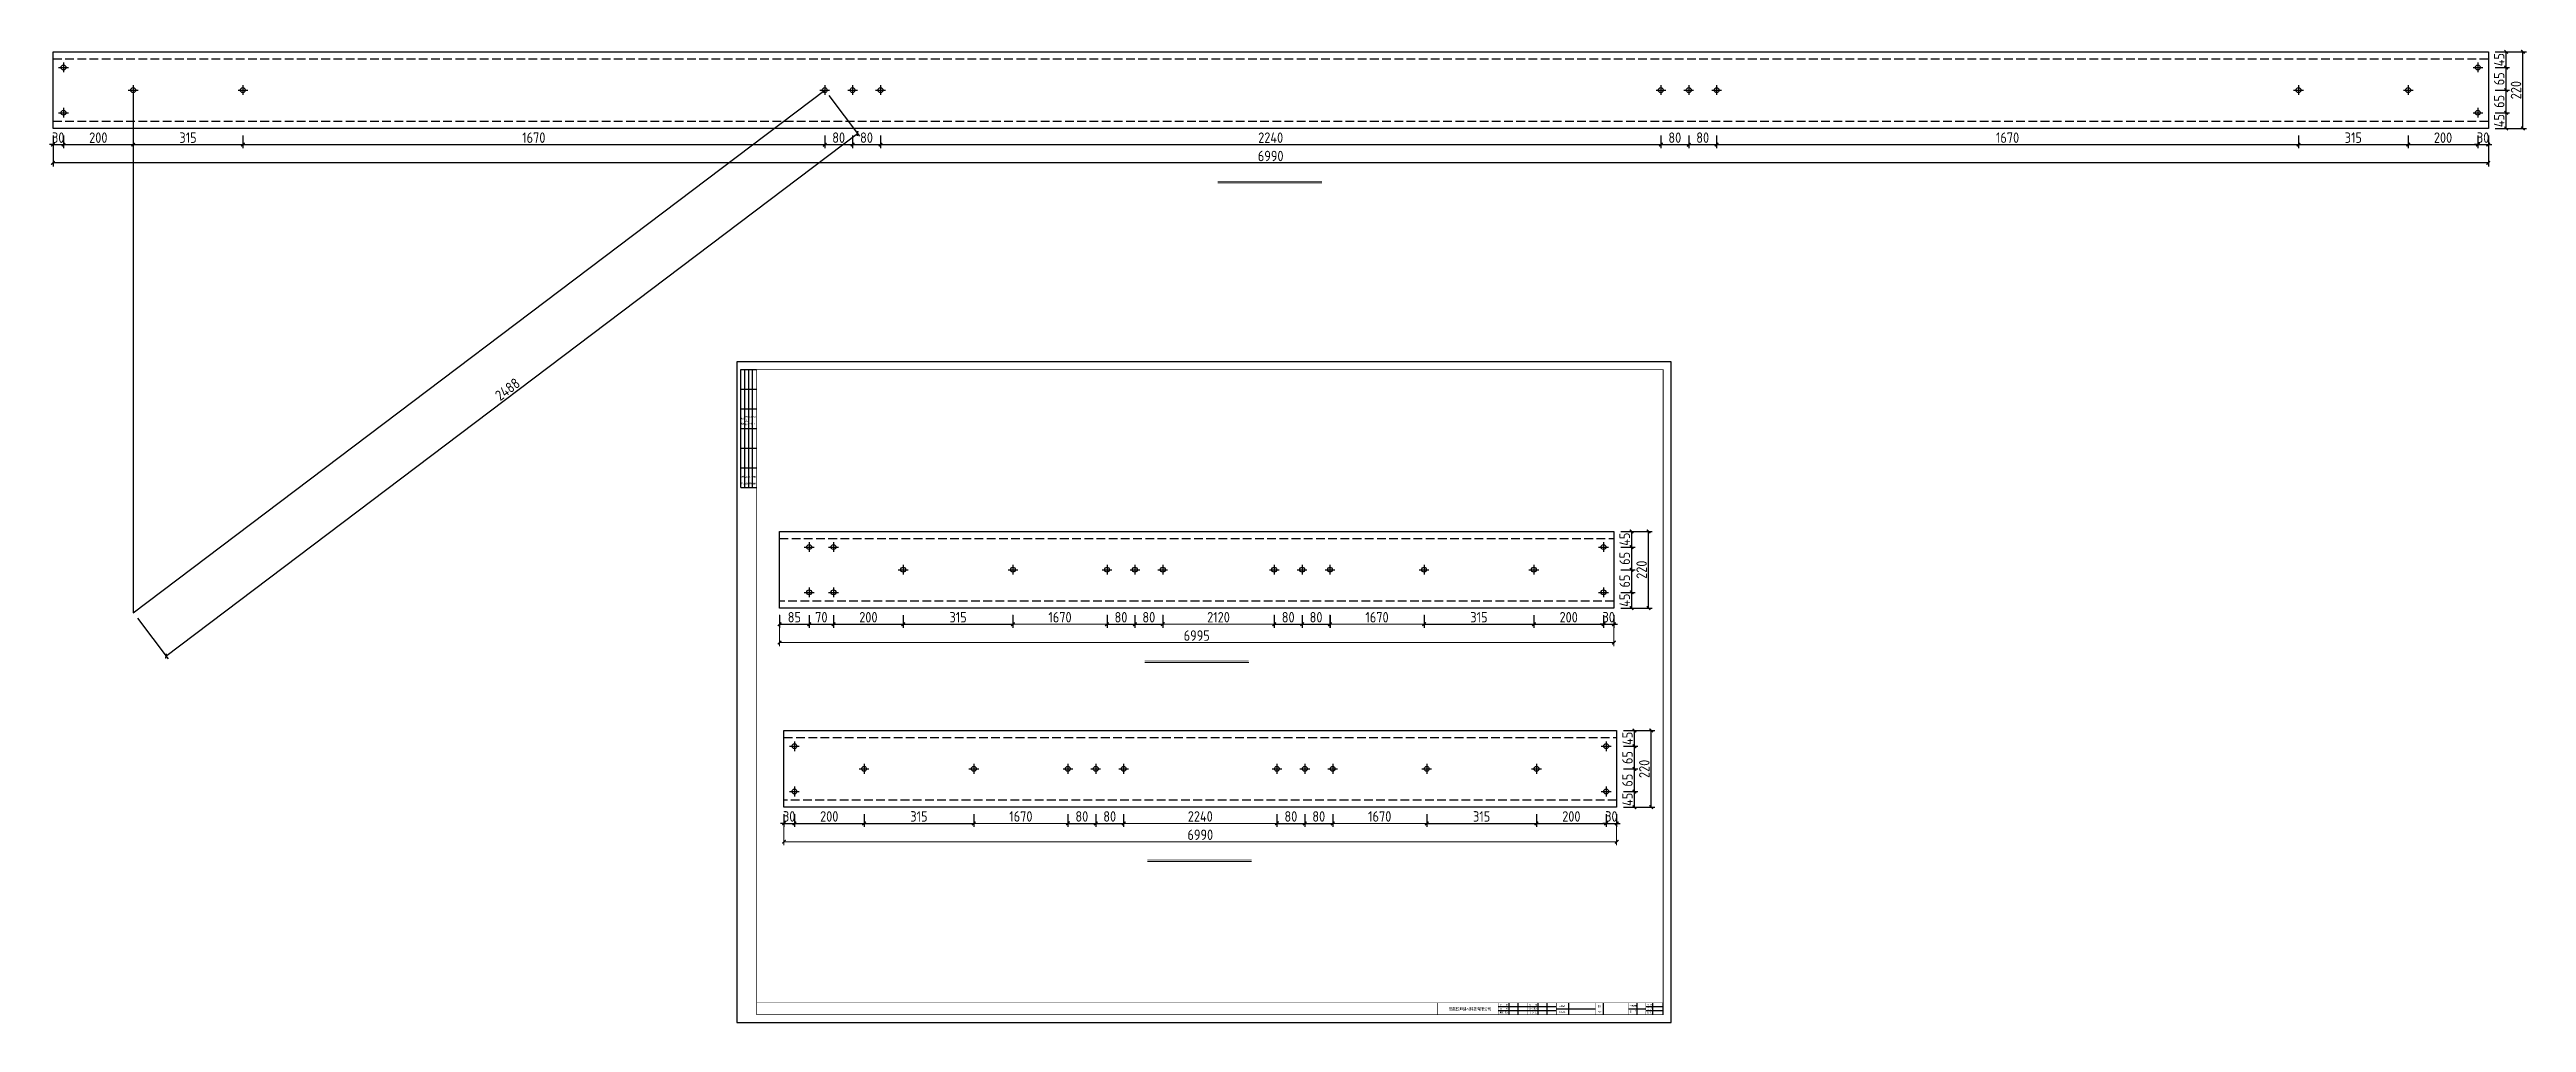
# Model space of a CAD drawing. Extents: x -196983 to 471790, y -783661 to 190401.
# Drawn here: x 212546 to 283640, y -13942 to 13983 of the extents above; entities that cross this region are included whole.
import ezdxf

# ---------------------------------------------------------------- set-up
doc = ezdxf.new("R2010")
doc.units = 0
doc.header["$LTSCALE"] = 1000
doc.header["$MEASUREMENT"] = 0
doc.linetypes.add('DASH', pattern=[0.35, 0.25, -0.1])
doc.layers.add('_TCH_MASK', color=7, linetype='Continuous')
doc.layers.add('PUB_TITLE', color=4, linetype='Continuous')
doc.styles.get("Standard").update_dxf_attribs({"font": 'gbenor.shx', "bigfont": 'gbcbig.shx'})
doc.styles.add('图框', font='')
doc.styles.get('图框').set_extended_font_data('SimSun')
doc.dimstyles.get("Standard").update_dxf_attribs({"dimscale": 100, "dimtxt": 3.5, "dimasz": 1, "dimexe": 2.5, "dimexo": 3, "dimgap": 1.5, "dimtad": 1, "dimdec": 0, "dimzin": 0, "dimdsep": 46, "dimtxsty": 'Standard', "dimblk": 'ARCHTICK', "dimcen": 0.09, "dimadec": 0, "dimazin": 0, "dimtfac": 1, "dimtdec": 0, "dimtix": 1, "dimtmove": 2, "dimatfit": 3, "dimfxl": 1, "dimtolj": 1, "dimtzin": 0, "dimarcsym": 0})

msp = doc.modelspace()

# ---------------------------------------------------------------- texts
at = {"layer": '_TCH_MASK', "lineweight": 15, "char_height": 300, "attachment_point": 5}
for s, insert in [('\\A1;1670', (241548.6, -2311.3)), ('\\A1;6995', (245473.6, -2837.9)), ('\\A1;2120', (246098.6, -2311.3)), ('\\A1;1670', (250648.6, -2311.3)), ('\\A1;1670', (240425.9, -8027.6)), ('\\A1;6990', (245575.9, -8554.2)), ('\\A1;2240', (245575.9, -8027.6)), ('\\A1;1670', (250725.9, -8027.6))]:
    msp.add_mtext(s, dxfattribs=dict(at, insert=insert))

# ---------------------------------------------------------------- blocks, each defined once
blk = doc.blocks.new('_ArchTick')
at = {"color": 0, "linetype": 'ByBlock', "const_width": 0.4}
blk.add_lwpolyline([(-0.5, -0.5), (0.5, 0.5)], dxfattribs=at)
blk = doc.blocks.new('*D796')
at = {"layer": '_TCH_MASK', "color": 0, "lineweight": -2}
for p, q in [((212646, 11519), (212646, 11154)), ((212946, 11519), (212946, 11154)), ((212646, 11254), (212546, 11254)), ((212646, 11254), (212946, 11254)), ((212946, 11254), (213046, 11254))]:
    blk.add_line(p, q, dxfattribs=at)
at = {"layer": 'Defpoints', "color": 0}
for p in [(212646, 11719), (212946, 11719), (212946, 11254)]:
    blk.add_point(p, dxfattribs=at)
at = {"layer": '_TCH_MASK', "color": 0, "lineweight": -2, "xscale": 100, "yscale": 100, "zscale": 100}
blk.add_blockref('_ArchTick', (212646, 11254), dxfattribs=at)
at = {"layer": '_TCH_MASK', "color": 0, "lineweight": -2, "xscale": 100, "yscale": 100, "zscale": 100, "rotation": 180}
blk.add_blockref('_ArchTick', (212946, 11254), dxfattribs=at)
at = {"layer": '_TCH_MASK', "color": 0, "lineweight": 15, "insert": (212796, 11454), "char_height": 300, "attachment_point": 5}
blk.add_mtext('\\A1;30', dxfattribs=at)
blk = doc.blocks.new('*D797')
at = {"layer": '_TCH_MASK', "color": 0, "lineweight": -2}
for p, q in [((212946, 11519), (212946, 11154)), ((214946, 11519), (214946, 11154)), ((212946, 11254), (214946, 11254))]:
    blk.add_line(p, q, dxfattribs=at)
at = {"layer": 'Defpoints', "color": 0}
for p in [(212946, 11719), (214946, 11719), (214946, 11254)]:
    blk.add_point(p, dxfattribs=at)
at = {"layer": '_TCH_MASK', "color": 0, "lineweight": -2, "xscale": 100, "yscale": 100, "zscale": 100, "rotation": 180}
blk.add_blockref('_ArchTick', (212946, 11254), dxfattribs=at)
at = {"layer": '_TCH_MASK', "color": 0, "lineweight": -2, "xscale": 100, "yscale": 100, "zscale": 100}
blk.add_blockref('_ArchTick', (214946, 11254), dxfattribs=at)
at = {"layer": '_TCH_MASK', "color": 0, "lineweight": 15, "insert": (213946, 11454), "char_height": 300, "attachment_point": 5}
blk.add_mtext('\\A1;200', dxfattribs=at)
blk = doc.blocks.new('*D798')
at = {"layer": '_TCH_MASK', "color": 0, "lineweight": -2}
for p, q in [((214946, 11519), (214946, 11154)), ((218096, 11519), (218096, 11154)), ((214946, 11254), (218096, 11254))]:
    blk.add_line(p, q, dxfattribs=at)
at = {"layer": 'Defpoints', "color": 0}
for p in [(214946, 11719), (218096, 11719), (218096, 11254)]:
    blk.add_point(p, dxfattribs=at)
at = {"layer": '_TCH_MASK', "color": 0, "lineweight": -2, "xscale": 100, "yscale": 100, "zscale": 100, "rotation": 180}
blk.add_blockref('_ArchTick', (214946, 11254), dxfattribs=at)
at = {"layer": '_TCH_MASK', "color": 0, "lineweight": -2, "xscale": 100, "yscale": 100, "zscale": 100}
blk.add_blockref('_ArchTick', (218096, 11254), dxfattribs=at)
at = {"layer": '_TCH_MASK', "color": 0, "lineweight": 15, "insert": (216521, 11454), "char_height": 300, "attachment_point": 5}
blk.add_mtext('\\A1;315', dxfattribs=at)
blk = doc.blocks.new('*D799')
at = {"layer": '_TCH_MASK', "color": 0, "lineweight": -2}
for p, q in [((218096, 11519), (218096, 11154)), ((234796, 11519), (234796, 11154)), ((218096, 11254), (234796, 11254))]:
    blk.add_line(p, q, dxfattribs=at)
at = {"layer": 'Defpoints', "color": 0}
for p in [(218096, 11719), (234796, 11719), (234796, 11254)]:
    blk.add_point(p, dxfattribs=at)
at = {"layer": '_TCH_MASK', "color": 0, "lineweight": -2, "xscale": 100, "yscale": 100, "zscale": 100, "rotation": 180}
blk.add_blockref('_ArchTick', (218096, 11254), dxfattribs=at)
at = {"layer": '_TCH_MASK', "color": 0, "lineweight": -2, "xscale": 100, "yscale": 100, "zscale": 100}
blk.add_blockref('_ArchTick', (234796, 11254), dxfattribs=at)
at = {"layer": '_TCH_MASK', "color": 0, "lineweight": 15, "insert": (226446, 11454), "char_height": 300, "attachment_point": 5}
blk.add_mtext('\\A1;1670', dxfattribs=at)
blk = doc.blocks.new('*D800')
at = {"layer": '_TCH_MASK', "color": 0, "lineweight": -2}
for p, q in [((234796, 11519), (234796, 11154)), ((235596, 11519), (235596, 11154)), ((234796, 11254), (235596, 11254))]:
    blk.add_line(p, q, dxfattribs=at)
at = {"layer": 'Defpoints', "color": 0}
for p in [(234796, 11719), (235596, 11719), (235596, 11254)]:
    blk.add_point(p, dxfattribs=at)
at = {"layer": '_TCH_MASK', "color": 0, "lineweight": -2, "xscale": 100, "yscale": 100, "zscale": 100, "rotation": 180}
blk.add_blockref('_ArchTick', (234796, 11254), dxfattribs=at)
at = {"layer": '_TCH_MASK', "color": 0, "lineweight": -2, "xscale": 100, "yscale": 100, "zscale": 100}
blk.add_blockref('_ArchTick', (235596, 11254), dxfattribs=at)
at = {"layer": '_TCH_MASK', "color": 0, "lineweight": 15, "insert": (235196, 11454), "char_height": 300, "attachment_point": 5}
blk.add_mtext('\\A1;80', dxfattribs=at)
blk = doc.blocks.new('*D801')
at = {"layer": '_TCH_MASK', "color": 0, "lineweight": -2}
for p, q in [((235596, 11519), (235596, 11154)), ((236396, 11519), (236396, 11154)), ((235596, 11254), (236396, 11254))]:
    blk.add_line(p, q, dxfattribs=at)
at = {"layer": 'Defpoints', "color": 0}
for p in [(235596, 11719), (236396, 11719), (236396, 11254)]:
    blk.add_point(p, dxfattribs=at)
at = {"layer": '_TCH_MASK', "color": 0, "lineweight": -2, "xscale": 100, "yscale": 100, "zscale": 100, "rotation": 180}
blk.add_blockref('_ArchTick', (235596, 11254), dxfattribs=at)
at = {"layer": '_TCH_MASK', "color": 0, "lineweight": -2, "xscale": 100, "yscale": 100, "zscale": 100}
blk.add_blockref('_ArchTick', (236396, 11254), dxfattribs=at)
at = {"layer": '_TCH_MASK', "color": 0, "lineweight": 15, "insert": (235996, 11454), "char_height": 300, "attachment_point": 5}
blk.add_mtext('\\A1;80', dxfattribs=at)
blk = doc.blocks.new('*D802')
at = {"layer": '_TCH_MASK', "color": 0, "lineweight": -2}
for p, q in [((236396, 11519), (236396, 11154)), ((258796, 11519), (258796, 11154)), ((236396, 11254), (258796, 11254))]:
    blk.add_line(p, q, dxfattribs=at)
at = {"layer": 'Defpoints', "color": 0}
for p in [(236396, 11719), (258796, 11719), (258796, 11254)]:
    blk.add_point(p, dxfattribs=at)
at = {"layer": '_TCH_MASK', "color": 0, "lineweight": -2, "xscale": 100, "yscale": 100, "zscale": 100, "rotation": 180}
blk.add_blockref('_ArchTick', (236396, 11254), dxfattribs=at)
at = {"layer": '_TCH_MASK', "color": 0, "lineweight": -2, "xscale": 100, "yscale": 100, "zscale": 100}
blk.add_blockref('_ArchTick', (258796, 11254), dxfattribs=at)
at = {"layer": '_TCH_MASK', "color": 0, "lineweight": 15, "insert": (247596, 11454), "char_height": 300, "attachment_point": 5}
blk.add_mtext('\\A1;2240', dxfattribs=at)
blk = doc.blocks.new('*D803')
at = {"layer": '_TCH_MASK', "color": 0, "lineweight": -2}
for p, q in [((258796, 11519), (258796, 11154)), ((259596, 11519), (259596, 11154)), ((258796, 11254), (259596, 11254))]:
    blk.add_line(p, q, dxfattribs=at)
at = {"layer": 'Defpoints', "color": 0}
for p in [(258796, 11719), (259596, 11719), (259596, 11254)]:
    blk.add_point(p, dxfattribs=at)
at = {"layer": '_TCH_MASK', "color": 0, "lineweight": -2, "xscale": 100, "yscale": 100, "zscale": 100, "rotation": 180}
blk.add_blockref('_ArchTick', (258796, 11254), dxfattribs=at)
at = {"layer": '_TCH_MASK', "color": 0, "lineweight": -2, "xscale": 100, "yscale": 100, "zscale": 100}
blk.add_blockref('_ArchTick', (259596, 11254), dxfattribs=at)
at = {"layer": '_TCH_MASK', "color": 0, "lineweight": 15, "insert": (259196, 11454), "char_height": 300, "attachment_point": 5}
blk.add_mtext('\\A1;80', dxfattribs=at)
blk = doc.blocks.new('*D804')
at = {"layer": '_TCH_MASK', "color": 0, "lineweight": -2}
for p, q in [((259596, 11519), (259596, 11154)), ((260396, 11519), (260396, 11154)), ((259596, 11254), (260396, 11254))]:
    blk.add_line(p, q, dxfattribs=at)
at = {"layer": 'Defpoints', "color": 0}
for p in [(259596, 11719), (260396, 11719), (260396, 11254)]:
    blk.add_point(p, dxfattribs=at)
at = {"layer": '_TCH_MASK', "color": 0, "lineweight": -2, "xscale": 100, "yscale": 100, "zscale": 100, "rotation": 180}
blk.add_blockref('_ArchTick', (259596, 11254), dxfattribs=at)
at = {"layer": '_TCH_MASK', "color": 0, "lineweight": -2, "xscale": 100, "yscale": 100, "zscale": 100}
blk.add_blockref('_ArchTick', (260396, 11254), dxfattribs=at)
at = {"layer": '_TCH_MASK', "color": 0, "lineweight": 15, "insert": (259996, 11454), "char_height": 300, "attachment_point": 5}
blk.add_mtext('\\A1;80', dxfattribs=at)
blk = doc.blocks.new('*D805')
at = {"layer": '_TCH_MASK', "color": 0, "lineweight": -2}
for p, q in [((260396, 11519), (260396, 11154)), ((277096, 11519), (277096, 11154)), ((260396, 11254), (277096, 11254))]:
    blk.add_line(p, q, dxfattribs=at)
at = {"layer": 'Defpoints', "color": 0}
for p in [(260396, 11719), (277096, 11719), (277096, 11254)]:
    blk.add_point(p, dxfattribs=at)
at = {"layer": '_TCH_MASK', "color": 0, "lineweight": -2, "xscale": 100, "yscale": 100, "zscale": 100, "rotation": 180}
blk.add_blockref('_ArchTick', (260396, 11254), dxfattribs=at)
at = {"layer": '_TCH_MASK', "color": 0, "lineweight": -2, "xscale": 100, "yscale": 100, "zscale": 100}
blk.add_blockref('_ArchTick', (277096, 11254), dxfattribs=at)
at = {"layer": '_TCH_MASK', "color": 0, "lineweight": 15, "insert": (268746, 11454), "char_height": 300, "attachment_point": 5}
blk.add_mtext('\\A1;1670', dxfattribs=at)
blk = doc.blocks.new('*D806')
at = {"layer": '_TCH_MASK', "color": 0, "lineweight": -2}
for p, q in [((277096, 11519), (277096, 11154)), ((280246, 11519), (280246, 11154)), ((277096, 11254), (280246, 11254))]:
    blk.add_line(p, q, dxfattribs=at)
at = {"layer": 'Defpoints', "color": 0}
for p in [(277096, 11719), (280246, 11719), (280246, 11254)]:
    blk.add_point(p, dxfattribs=at)
at = {"layer": '_TCH_MASK', "color": 0, "lineweight": -2, "xscale": 100, "yscale": 100, "zscale": 100, "rotation": 180}
blk.add_blockref('_ArchTick', (277096, 11254), dxfattribs=at)
at = {"layer": '_TCH_MASK', "color": 0, "lineweight": -2, "xscale": 100, "yscale": 100, "zscale": 100}
blk.add_blockref('_ArchTick', (280246, 11254), dxfattribs=at)
at = {"layer": '_TCH_MASK', "color": 0, "lineweight": 15, "insert": (278671, 11454), "char_height": 300, "attachment_point": 5}
blk.add_mtext('\\A1;315', dxfattribs=at)
blk = doc.blocks.new('*D807')
at = {"layer": '_TCH_MASK', "color": 0, "lineweight": -2}
for p, q in [((280246, 11519), (280246, 11154)), ((282246, 11519), (282246, 11154)), ((280246, 11254), (282246, 11254))]:
    blk.add_line(p, q, dxfattribs=at)
at = {"layer": 'Defpoints', "color": 0}
for p in [(280246, 11719), (282246, 11719), (282246, 11254)]:
    blk.add_point(p, dxfattribs=at)
at = {"layer": '_TCH_MASK', "color": 0, "lineweight": -2, "xscale": 100, "yscale": 100, "zscale": 100, "rotation": 180}
blk.add_blockref('_ArchTick', (280246, 11254), dxfattribs=at)
at = {"layer": '_TCH_MASK', "color": 0, "lineweight": -2, "xscale": 100, "yscale": 100, "zscale": 100}
blk.add_blockref('_ArchTick', (282246, 11254), dxfattribs=at)
at = {"layer": '_TCH_MASK', "color": 0, "lineweight": 15, "insert": (281246, 11454), "char_height": 300, "attachment_point": 5}
blk.add_mtext('\\A1;200', dxfattribs=at)
blk = doc.blocks.new('*D813')
at = {"layer": '_TCH_MASK', "color": 0, "lineweight": -2}
for p, q in [((282246, 11519), (282246, 11154)), ((282546, 11519), (282546, 11154)), ((282246, 11254), (282146, 11254)), ((282246, 11254), (282546, 11254)), ((282546, 11254), (282646, 11254))]:
    blk.add_line(p, q, dxfattribs=at)
at = {"layer": 'Defpoints', "color": 0}
for p in [(282246, 11719), (282546, 11719), (282546, 11254)]:
    blk.add_point(p, dxfattribs=at)
at = {"layer": '_TCH_MASK', "color": 0, "lineweight": -2, "xscale": 100, "yscale": 100, "zscale": 100}
blk.add_blockref('_ArchTick', (282246, 11254), dxfattribs=at)
at = {"layer": '_TCH_MASK', "color": 0, "lineweight": -2, "xscale": 100, "yscale": 100, "zscale": 100, "rotation": 180}
blk.add_blockref('_ArchTick', (282546, 11254), dxfattribs=at)
at = {"layer": '_TCH_MASK', "color": 0, "lineweight": 15, "insert": (282396, 11454), "char_height": 300, "attachment_point": 5}
blk.add_mtext('\\A1;30', dxfattribs=at)
blk = doc.blocks.new('*D814')
at = {"layer": '_TCH_MASK', "color": 0, "lineweight": -2}
for p, q in [((212646, 11519), (212646, 10628)), ((282546, 11519), (282546, 10628)), ((282546, 10728), (212646, 10728))]:
    blk.add_line(p, q, dxfattribs=at)
at = {"layer": 'Defpoints', "color": 0}
for p in [(212646, 11719), (282546, 11719), (212646, 10728)]:
    blk.add_point(p, dxfattribs=at)
at = {"layer": '_TCH_MASK', "color": 0, "lineweight": -2, "xscale": 100, "yscale": 100, "zscale": 100, "rotation": 180}
blk.add_blockref('_ArchTick', (212646, 10728), dxfattribs=at)
at = {"layer": '_TCH_MASK', "color": 0, "lineweight": -2, "xscale": 100, "yscale": 100, "zscale": 100}
blk.add_blockref('_ArchTick', (282546, 10728), dxfattribs=at)
at = {"layer": '_TCH_MASK', "color": 0, "lineweight": 15, "insert": (247596, 10928), "char_height": 300, "attachment_point": 5}
blk.add_mtext('\\A1;6990', dxfattribs=at)
blk = doc.blocks.new('*D808')
at = {"layer": '_TCH_MASK', "color": 0, "lineweight": -2}
for p, q in [((282746, 12169), (283156, 12169)), ((283056, 11719), (283056, 12169)), ((282746, 11719), (283156, 11719))]:
    blk.add_line(p, q, dxfattribs=at)
at = {"layer": 'Defpoints', "color": 0}
for p in [(282546, 12169), (283056, 12169), (282546, 11719)]:
    blk.add_point(p, dxfattribs=at)
at = {"layer": '_TCH_MASK', "color": 0, "lineweight": -2, "xscale": 100, "yscale": 100, "zscale": 100}
for p, rotation in [((283056, 12169), 90), ((283056, 11719), 270)]:
    blk.add_blockref('_ArchTick', p, dxfattribs=dict(at, rotation=rotation))
at = {"layer": '_TCH_MASK', "color": 0, "lineweight": 15, "insert": (282856, 11944), "char_height": 300, "attachment_point": 5, "rotation": 90}
blk.add_mtext('\\A1;45', dxfattribs=at)
blk = doc.blocks.new('*D809')
at = {"layer": '_TCH_MASK', "color": 0, "lineweight": -2}
for p, q in [((282746, 12819), (283156, 12819)), ((283056, 12169), (283056, 12819)), ((282746, 12169), (283156, 12169))]:
    blk.add_line(p, q, dxfattribs=at)
at = {"layer": 'Defpoints', "color": 0}
for p in [(282546, 12819), (283056, 12819), (282546, 12169)]:
    blk.add_point(p, dxfattribs=at)
at = {"layer": '_TCH_MASK', "color": 0, "lineweight": -2, "xscale": 100, "yscale": 100, "zscale": 100}
for p, rotation in [((283056, 12819), 90), ((283056, 12169), 270)]:
    blk.add_blockref('_ArchTick', p, dxfattribs=dict(at, rotation=rotation))
at = {"layer": '_TCH_MASK', "color": 0, "lineweight": 15, "insert": (282856, 12494), "char_height": 300, "attachment_point": 5, "rotation": 90}
blk.add_mtext('\\A1;65', dxfattribs=at)
blk = doc.blocks.new('*D810')
at = {"layer": '_TCH_MASK', "color": 0, "lineweight": -2}
for p, q in [((282746, 13469), (283156, 13469)), ((282746, 12819), (283156, 12819)), ((283056, 12819), (283056, 13469))]:
    blk.add_line(p, q, dxfattribs=at)
at = {"layer": 'Defpoints', "color": 0}
for p in [(282546, 13469), (282546, 12819), (283056, 13469)]:
    blk.add_point(p, dxfattribs=at)
at = {"layer": '_TCH_MASK', "color": 0, "lineweight": -2, "xscale": 100, "yscale": 100, "zscale": 100}
for p, rotation in [((283056, 13469), 90), ((283056, 12819), 270)]:
    blk.add_blockref('_ArchTick', p, dxfattribs=dict(at, rotation=rotation))
at = {"layer": '_TCH_MASK', "color": 0, "lineweight": 15, "insert": (282856, 13144), "char_height": 300, "attachment_point": 5, "rotation": 90}
blk.add_mtext('\\A1;65', dxfattribs=at)
blk = doc.blocks.new('*D811')
at = {"layer": '_TCH_MASK', "color": 0, "lineweight": -2}
for p, q in [((282746, 13919), (283156, 13919)), ((283056, 13469), (283056, 13919)), ((282746, 13469), (283156, 13469))]:
    blk.add_line(p, q, dxfattribs=at)
at = {"layer": 'Defpoints', "color": 0}
for p in [(282546, 13919), (283056, 13919), (282546, 13469)]:
    blk.add_point(p, dxfattribs=at)
at = {"layer": '_TCH_MASK', "color": 0, "lineweight": -2, "xscale": 100, "yscale": 100, "zscale": 100}
for p, rotation in [((283056, 13919), 90), ((283056, 13469), 270)]:
    blk.add_blockref('_ArchTick', p, dxfattribs=dict(at, rotation=rotation))
at = {"layer": '_TCH_MASK', "color": 0, "lineweight": 15, "insert": (282856, 13694), "char_height": 300, "attachment_point": 5, "rotation": 90}
blk.add_mtext('\\A1;45', dxfattribs=at)
blk = doc.blocks.new('*D812')
at = {"layer": '_TCH_MASK', "color": 0, "lineweight": -2}
for p, q in [((282746, 13919), (283640, 13919)), ((283540, 11719), (283540, 13919)), ((282746, 11719), (283640, 11719))]:
    blk.add_line(p, q, dxfattribs=at)
at = {"layer": 'Defpoints', "color": 0}
for p in [(282546, 13919), (283540, 13919), (282546, 11719)]:
    blk.add_point(p, dxfattribs=at)
at = {"layer": '_TCH_MASK', "color": 0, "lineweight": -2, "xscale": 100, "yscale": 100, "zscale": 100}
for p, rotation in [((283540, 13919), 90), ((283540, 11719), 270)]:
    blk.add_blockref('_ArchTick', p, dxfattribs=dict(at, rotation=rotation))
at = {"layer": '_TCH_MASK', "color": 0, "lineweight": 15, "insert": (283340, 12819), "char_height": 300, "attachment_point": 5, "rotation": 90}
blk.add_mtext('\\A1;220', dxfattribs=at)
blk = doc.blocks.new('$titleblk$00000095')
for p, q in [((-150, 20), (-150, 0)), ((-150, 20), (0, 20)), ((-150, 15), (-75, 15)), ((-150, 10), (-75, 10)), ((-150, 5), (-75, 5)), ((-125, 20), (-125, 0)), ((-100, 20), (-100, 0)), ((-75, 20), (-75, 0)), ((-75, 20), (-75, 0)), ((-75, 15), (0, 15)), ((-75, 10), (0, 10)), ((-75, 5), (0, 5)), ((-50, 20), (-50, 0)), ((-25, 20), (-25, 0)), ((0, 20), (0, 0))]:
    blk.add_line(p, q)
at = {"width": 0.8}
for s, p in [('建   筑', (-146.4, 15.6)), ('结   构', (-146.4, 10.9)), ('通   讯', (-146.4, 0.9)), ('电   气', (-146.4, 5.6)), ('给 排 水', (-71, 10.9)), ('暖  通', (-70.3, 15.7)), ('工   艺', (-70.3, 6.1)), ('自   控', (-70.3, 1.2))]:
    blk.add_text(s, height=3.51, dxfattribs=at).set_placement(p)
blk = doc.blocks.new('新块')
for p, q in [((-5840, 800), (-8800, 800)), ((-5840, 600), (-8800, 600)), ((-8240, 400), (-8240, 1000)), ((-7780, 400), (-7780, 1000)), ((-6760, 400), (-6760, 1000)), ((-6300, 400), (-6300, 1000)), ((-5840, 700), (-3840, 700)), ((-5200, 400), (-5200, 1000)), ((-3440, 400), (-3440, 1000)), ((-2160, 700), (-1280, 700)), ((-1720, 400), (-1720, 1000)), ((-400, 800), (-1280, 800)), ((-400, 600), (-1280, 600)), ((-920, 400), (-920, 1000)), ((-400, 400), (-400, 1000))]:
    blk.add_line(p, q)
for points, const_width in [([(-11880, 400), (-11880, 1000), (-400, 1000)], 32), ([(-8800, 400), (-8800, 1000)], 20), ([(-7320, 400), (-7320, 1000)], 20), ([(-5840, 400), (-5840, 1000)], 20), ([(-3840, 400), (-3840, 1000)], 20), ([(-2160, 400), (-2160, 1000)], 20), ([(-1280, 400), (-1280, 1000)], 20)]:
    blk.add_lwpolyline(points, dxfattribs=dict(const_width=const_width))
at = {"layer": 'PUB_TITLE'}
blk.add_lwpolyline([(-47560, 0), (0, 0), (0, 33640), (-47560, 33640)], close=True, dxfattribs=at)
at = {"layer": 'PUB_TITLE', "const_width": 40}
blk.add_lwpolyline([(-46560, 400), (-400, 400), (-400, 33240), (-46560, 33240)], close=True, dxfattribs=at)
at = {"layer": 'PUB_TITLE', "const_width": 32}
blk.add_lwpolyline([(-400, 1000), (-46560, 1000)], dxfattribs=at)
at = {"layer": 'PUB_TITLE', "xscale": 40, "yscale": 40, "zscale": 40, "rotation": 90}
blk.add_blockref('$titleblk$00000095', (-46560, 33240), dxfattribs=at)
at = {"style": '图框', "width": 0.8}
for s, height, p in [('安徽乾坤建材科技有限公司', 160, (-11315, 604)), ('项目负责人', 80, (-8739, 457)), ('审    核', 80, (-8702, 659)), ('审    定', 80, (-8701, 854)), ('设计负责人', 80, (-7265, 659)), ('校    对', 80, (-7217, 851)), ('设 计 人', 80, (-7213, 457)), ('项目名称', 80, (-5712, 494)), ('工程名称', 80, (-5712, 794)), ('名称', 80, (-3732, 498)), ('图纸', 80, (-3732, 778)), ('工程编号', 80, (-2112, 803)), ('图   号', 80, (-2098, 504)), ('比 例', 80, (-1211, 457)), ('阶 段', 80, (-1205, 851)), ('日 期', 80, (-1212, 659))]:
    blk.add_text(s, height=height, dxfattribs=at).set_placement(p)
for tag, p in [('项目负责人', (-8228, 444)), ('审定人', (-8147, 838)), ('审核人', (-8147, 641)), ('设计负责人', (-6745, 649)), ('设计人', (-6659, 447)), ('校对', (-6621, 837)), ('项目名称', (-5026, 479)), ('工程名称', (-5026, 781)), ('图名', (-3347, 649)), ('图号', (-1657, 502)), ('日期', (-905, 632)), ('阶段', (-810, 832)), ('比例', (-810, 446))]:
    blk.add_attdef(tag, p, '', height=120)
blk = doc.blocks.new('*D844')
at = {"layer": '_TCH_MASK', "color": 0, "lineweight": -2}
for p, q in [((233499, -2247), (233499, -2611)), ((233499, -2511), (234349, -2511)), ((234349, -2247), (234349, -2611))]:
    blk.add_line(p, q, dxfattribs=at)
at = {"layer": 'Defpoints', "color": 0}
for p in [(233499, -2047), (234349, -2047), (234349, -2511)]:
    blk.add_point(p, dxfattribs=at)
at = {"layer": '_TCH_MASK', "color": 0, "lineweight": -2, "xscale": 100, "yscale": 100, "zscale": 100, "rotation": 180}
blk.add_blockref('_ArchTick', (233499, -2511), dxfattribs=at)
at = {"layer": '_TCH_MASK', "color": 0, "lineweight": -2, "xscale": 100, "yscale": 100, "zscale": 100}
blk.add_blockref('_ArchTick', (234349, -2511), dxfattribs=at)
at = {"layer": '_TCH_MASK', "color": 0, "lineweight": 15, "insert": (233924, -2311), "char_height": 300, "attachment_point": 5}
blk.add_mtext('\\A1;85', dxfattribs=at)
blk = doc.blocks.new('*D825')
at = {"layer": '_TCH_MASK', "color": 0, "lineweight": -2}
for p, q in [((234349, -2247), (234349, -2611)), ((234349, -2511), (235049, -2511)), ((235049, -2247), (235049, -2611))]:
    blk.add_line(p, q, dxfattribs=at)
at = {"layer": 'Defpoints', "color": 0}
for p in [(234349, -2047), (235049, -2047), (235049, -2511)]:
    blk.add_point(p, dxfattribs=at)
at = {"layer": '_TCH_MASK', "color": 0, "lineweight": -2, "xscale": 100, "yscale": 100, "zscale": 100, "rotation": 180}
blk.add_blockref('_ArchTick', (234349, -2511), dxfattribs=at)
at = {"layer": '_TCH_MASK', "color": 0, "lineweight": -2, "xscale": 100, "yscale": 100, "zscale": 100}
blk.add_blockref('_ArchTick', (235049, -2511), dxfattribs=at)
at = {"layer": '_TCH_MASK', "color": 0, "lineweight": 15, "insert": (234699, -2311), "char_height": 300, "attachment_point": 5}
blk.add_mtext('\\A1;70', dxfattribs=at)
blk = doc.blocks.new('*D826')
at = {"layer": '_TCH_MASK', "color": 0, "lineweight": -2}
for p, q in [((235049, -2247), (235049, -2611)), ((235049, -2511), (237049, -2511)), ((237049, -2247), (237049, -2611))]:
    blk.add_line(p, q, dxfattribs=at)
at = {"layer": 'Defpoints', "color": 0}
for p in [(235049, -2047), (237049, -2047), (237049, -2511)]:
    blk.add_point(p, dxfattribs=at)
at = {"layer": '_TCH_MASK', "color": 0, "lineweight": -2, "xscale": 100, "yscale": 100, "zscale": 100, "rotation": 180}
blk.add_blockref('_ArchTick', (235049, -2511), dxfattribs=at)
at = {"layer": '_TCH_MASK', "color": 0, "lineweight": -2, "xscale": 100, "yscale": 100, "zscale": 100}
blk.add_blockref('_ArchTick', (237049, -2511), dxfattribs=at)
at = {"layer": '_TCH_MASK', "color": 0, "lineweight": 15, "insert": (236049, -2311), "char_height": 300, "attachment_point": 5}
blk.add_mtext('\\A1;200', dxfattribs=at)
blk = doc.blocks.new('*D827')
at = {"layer": '_TCH_MASK', "color": 0, "lineweight": -2}
for p, q in [((237049, -2247), (237049, -2611)), ((237049, -2511), (240199, -2511)), ((240199, -2247), (240199, -2611))]:
    blk.add_line(p, q, dxfattribs=at)
at = {"layer": 'Defpoints', "color": 0}
for p in [(237049, -2047), (240199, -2047), (240199, -2511)]:
    blk.add_point(p, dxfattribs=at)
at = {"layer": '_TCH_MASK', "color": 0, "lineweight": -2, "xscale": 100, "yscale": 100, "zscale": 100, "rotation": 180}
blk.add_blockref('_ArchTick', (237049, -2511), dxfattribs=at)
at = {"layer": '_TCH_MASK', "color": 0, "lineweight": -2, "xscale": 100, "yscale": 100, "zscale": 100}
blk.add_blockref('_ArchTick', (240199, -2511), dxfattribs=at)
at = {"layer": '_TCH_MASK', "color": 0, "lineweight": 15, "insert": (238624, -2311), "char_height": 300, "attachment_point": 5}
blk.add_mtext('\\A1;315', dxfattribs=at)
blk = doc.blocks.new('*D828')
at = {"layer": '_TCH_MASK', "color": 0, "lineweight": -2}
for p, q in [((242899, -2247), (242899, -2611)), ((242899, -2511), (243699, -2511)), ((243699, -2247), (243699, -2611))]:
    blk.add_line(p, q, dxfattribs=at)
at = {"layer": 'Defpoints', "color": 0}
for p in [(242899, -2047), (243699, -2047), (243699, -2511)]:
    blk.add_point(p, dxfattribs=at)
at = {"layer": '_TCH_MASK', "color": 0, "lineweight": -2, "xscale": 100, "yscale": 100, "zscale": 100, "rotation": 180}
blk.add_blockref('_ArchTick', (242899, -2511), dxfattribs=at)
at = {"layer": '_TCH_MASK', "color": 0, "lineweight": -2, "xscale": 100, "yscale": 100, "zscale": 100}
blk.add_blockref('_ArchTick', (243699, -2511), dxfattribs=at)
at = {"layer": '_TCH_MASK', "color": 0, "lineweight": 15, "insert": (243299, -2311), "char_height": 300, "attachment_point": 5}
blk.add_mtext('\\A1;80', dxfattribs=at)
blk = doc.blocks.new('*D829')
at = {"layer": '_TCH_MASK', "color": 0, "lineweight": -2}
for p, q in [((243699, -2247), (243699, -2611)), ((243699, -2511), (244499, -2511)), ((244499, -2247), (244499, -2611))]:
    blk.add_line(p, q, dxfattribs=at)
at = {"layer": 'Defpoints', "color": 0}
for p in [(243699, -2047), (244499, -2047), (244499, -2511)]:
    blk.add_point(p, dxfattribs=at)
at = {"layer": '_TCH_MASK', "color": 0, "lineweight": -2, "xscale": 100, "yscale": 100, "zscale": 100, "rotation": 180}
blk.add_blockref('_ArchTick', (243699, -2511), dxfattribs=at)
at = {"layer": '_TCH_MASK', "color": 0, "lineweight": -2, "xscale": 100, "yscale": 100, "zscale": 100}
blk.add_blockref('_ArchTick', (244499, -2511), dxfattribs=at)
at = {"layer": '_TCH_MASK', "color": 0, "lineweight": 15, "insert": (244099, -2311), "char_height": 300, "attachment_point": 5}
blk.add_mtext('\\A1;80', dxfattribs=at)
blk = doc.blocks.new('*D830')
at = {"layer": '_TCH_MASK', "color": 0, "lineweight": -2}
for p, q in [((247699, -2247), (247699, -2611)), ((247699, -2511), (248499, -2511)), ((248499, -2247), (248499, -2611))]:
    blk.add_line(p, q, dxfattribs=at)
at = {"layer": 'Defpoints', "color": 0}
for p in [(247699, -2047), (248499, -2047), (248499, -2511)]:
    blk.add_point(p, dxfattribs=at)
at = {"layer": '_TCH_MASK', "color": 0, "lineweight": -2, "xscale": 100, "yscale": 100, "zscale": 100, "rotation": 180}
blk.add_blockref('_ArchTick', (247699, -2511), dxfattribs=at)
at = {"layer": '_TCH_MASK', "color": 0, "lineweight": -2, "xscale": 100, "yscale": 100, "zscale": 100}
blk.add_blockref('_ArchTick', (248499, -2511), dxfattribs=at)
at = {"layer": '_TCH_MASK', "color": 0, "lineweight": 15, "insert": (248099, -2311), "char_height": 300, "attachment_point": 5}
blk.add_mtext('\\A1;80', dxfattribs=at)
blk = doc.blocks.new('*D831')
at = {"layer": '_TCH_MASK', "color": 0, "lineweight": -2}
for p, q in [((248499, -2247), (248499, -2611)), ((248499, -2511), (249299, -2511)), ((249299, -2247), (249299, -2611))]:
    blk.add_line(p, q, dxfattribs=at)
at = {"layer": 'Defpoints', "color": 0}
for p in [(248499, -2047), (249299, -2047), (249299, -2511)]:
    blk.add_point(p, dxfattribs=at)
at = {"layer": '_TCH_MASK', "color": 0, "lineweight": -2, "xscale": 100, "yscale": 100, "zscale": 100, "rotation": 180}
blk.add_blockref('_ArchTick', (248499, -2511), dxfattribs=at)
at = {"layer": '_TCH_MASK', "color": 0, "lineweight": -2, "xscale": 100, "yscale": 100, "zscale": 100}
blk.add_blockref('_ArchTick', (249299, -2511), dxfattribs=at)
at = {"layer": '_TCH_MASK', "color": 0, "lineweight": 15, "insert": (248899, -2311), "char_height": 300, "attachment_point": 5}
blk.add_mtext('\\A1;80', dxfattribs=at)
blk = doc.blocks.new('*D832')
at = {"layer": '_TCH_MASK', "color": 0, "lineweight": -2}
for p, q in [((251999, -2247), (251999, -2611)), ((251999, -2511), (255149, -2511)), ((255149, -2247), (255149, -2611))]:
    blk.add_line(p, q, dxfattribs=at)
at = {"layer": 'Defpoints', "color": 0}
for p in [(251999, -2047), (255149, -2047), (255149, -2511)]:
    blk.add_point(p, dxfattribs=at)
at = {"layer": '_TCH_MASK', "color": 0, "lineweight": -2, "xscale": 100, "yscale": 100, "zscale": 100, "rotation": 180}
blk.add_blockref('_ArchTick', (251999, -2511), dxfattribs=at)
at = {"layer": '_TCH_MASK', "color": 0, "lineweight": -2, "xscale": 100, "yscale": 100, "zscale": 100}
blk.add_blockref('_ArchTick', (255149, -2511), dxfattribs=at)
at = {"layer": '_TCH_MASK', "color": 0, "lineweight": 15, "insert": (253574, -2311), "char_height": 300, "attachment_point": 5}
blk.add_mtext('\\A1;315', dxfattribs=at)
blk = doc.blocks.new('*D833')
at = {"layer": '_TCH_MASK', "color": 0, "lineweight": -2}
for p, q in [((255149, -2247), (255149, -2611)), ((255149, -2511), (257149, -2511)), ((257149, -2247), (257149, -2611))]:
    blk.add_line(p, q, dxfattribs=at)
at = {"layer": 'Defpoints', "color": 0}
for p in [(255149, -2047), (257149, -2047), (257149, -2511)]:
    blk.add_point(p, dxfattribs=at)
at = {"layer": '_TCH_MASK', "color": 0, "lineweight": -2, "xscale": 100, "yscale": 100, "zscale": 100, "rotation": 180}
blk.add_blockref('_ArchTick', (255149, -2511), dxfattribs=at)
at = {"layer": '_TCH_MASK', "color": 0, "lineweight": -2, "xscale": 100, "yscale": 100, "zscale": 100}
blk.add_blockref('_ArchTick', (257149, -2511), dxfattribs=at)
at = {"layer": '_TCH_MASK', "color": 0, "lineweight": 15, "insert": (256149, -2311), "char_height": 300, "attachment_point": 5}
blk.add_mtext('\\A1;200', dxfattribs=at)
blk = doc.blocks.new('*D845')
at = {"layer": '_TCH_MASK', "color": 0, "lineweight": -2}
for p, q in [((257149, -2511), (257049, -2511)), ((257149, -2247), (257149, -2611)), ((257149, -2511), (257449, -2511)), ((257449, -2247), (257449, -2611)), ((257449, -2511), (257549, -2511))]:
    blk.add_line(p, q, dxfattribs=at)
at = {"layer": 'Defpoints', "color": 0}
for p in [(257149, -2047), (257449, -2047), (257449, -2511)]:
    blk.add_point(p, dxfattribs=at)
at = {"layer": '_TCH_MASK', "color": 0, "lineweight": -2, "xscale": 100, "yscale": 100, "zscale": 100}
blk.add_blockref('_ArchTick', (257149, -2511), dxfattribs=at)
at = {"layer": '_TCH_MASK', "color": 0, "lineweight": -2, "xscale": 100, "yscale": 100, "zscale": 100, "rotation": 180}
blk.add_blockref('_ArchTick', (257449, -2511), dxfattribs=at)
at = {"layer": '_TCH_MASK', "color": 0, "lineweight": 15, "insert": (257299, -2311), "char_height": 300, "attachment_point": 5}
blk.add_mtext('\\A1;30', dxfattribs=at)
blk = doc.blocks.new('*D834')
at = {"layer": '_TCH_MASK', "color": 0, "lineweight": -2}
for p, q in [((257649, -1597), (258058, -1597)), ((257649, -2047), (258058, -2047)), ((257958, -2047), (257958, -1597))]:
    blk.add_line(p, q, dxfattribs=at)
at = {"layer": 'Defpoints', "color": 0}
for p in [(257449, -1597), (257449, -2047), (257958, -1597)]:
    blk.add_point(p, dxfattribs=at)
at = {"layer": '_TCH_MASK', "color": 0, "lineweight": -2, "xscale": 100, "yscale": 100, "zscale": 100}
for p, rotation in [((257958, -1597), 90), ((257958, -2047), 270)]:
    blk.add_blockref('_ArchTick', p, dxfattribs=dict(at, rotation=rotation))
at = {"layer": '_TCH_MASK', "color": 0, "lineweight": 15, "insert": (257758, -1822), "char_height": 300, "attachment_point": 5, "rotation": 90}
blk.add_mtext('\\A1;45', dxfattribs=at)
blk = doc.blocks.new('*D835')
at = {"layer": '_TCH_MASK', "color": 0, "lineweight": -2}
for p, q in [((257649, -947), (258058, -947)), ((257958, -1597), (257958, -947)), ((257649, -1597), (258058, -1597))]:
    blk.add_line(p, q, dxfattribs=at)
at = {"layer": 'Defpoints', "color": 0}
for p in [(257449, -947), (257958, -947), (257449, -1597)]:
    blk.add_point(p, dxfattribs=at)
at = {"layer": '_TCH_MASK', "color": 0, "lineweight": -2, "xscale": 100, "yscale": 100, "zscale": 100}
for p, rotation in [((257958, -947), 90), ((257958, -1597), 270)]:
    blk.add_blockref('_ArchTick', p, dxfattribs=dict(at, rotation=rotation))
at = {"layer": '_TCH_MASK', "color": 0, "lineweight": 15, "insert": (257758, -1272), "char_height": 300, "attachment_point": 5, "rotation": 90}
blk.add_mtext('\\A1;65', dxfattribs=at)
blk = doc.blocks.new('*D836')
at = {"layer": '_TCH_MASK', "color": 0, "lineweight": -2}
for p, q in [((257649, -297), (258058, -297)), ((257958, -947), (257958, -297)), ((257649, -947), (258058, -947))]:
    blk.add_line(p, q, dxfattribs=at)
at = {"layer": 'Defpoints', "color": 0}
for p in [(257449, -297), (257958, -297), (257449, -947)]:
    blk.add_point(p, dxfattribs=at)
at = {"layer": '_TCH_MASK', "color": 0, "lineweight": -2, "xscale": 100, "yscale": 100, "zscale": 100}
for p, rotation in [((257958, -297), 90), ((257958, -947), 270)]:
    blk.add_blockref('_ArchTick', p, dxfattribs=dict(at, rotation=rotation))
at = {"layer": '_TCH_MASK', "color": 0, "lineweight": 15, "insert": (257758, -622), "char_height": 300, "attachment_point": 5, "rotation": 90}
blk.add_mtext('\\A1;65', dxfattribs=at)
blk = doc.blocks.new('*D837')
at = {"layer": '_TCH_MASK', "color": 0, "lineweight": -2}
for p, q in [((257649, 153), (258058, 153)), ((257958, -297), (257958, 153)), ((257649, -297), (258058, -297))]:
    blk.add_line(p, q, dxfattribs=at)
at = {"layer": 'Defpoints', "color": 0}
for p in [(257449, 153), (257958, 153), (257449, -297)]:
    blk.add_point(p, dxfattribs=at)
at = {"layer": '_TCH_MASK', "color": 0, "lineweight": -2, "xscale": 100, "yscale": 100, "zscale": 100}
for p, rotation in [((257958, 153), 90), ((257958, -297), 270)]:
    blk.add_blockref('_ArchTick', p, dxfattribs=dict(at, rotation=rotation))
at = {"layer": '_TCH_MASK', "color": 0, "lineweight": 15, "insert": (257758, -72), "char_height": 300, "attachment_point": 5, "rotation": 90}
blk.add_mtext('\\A1;45', dxfattribs=at)
blk = doc.blocks.new('*D838')
at = {"layer": '_TCH_MASK', "color": 0, "lineweight": -2}
for p, q in [((257649, 153), (258543, 153)), ((258443, -2047), (258443, 153)), ((257649, -2047), (258543, -2047))]:
    blk.add_line(p, q, dxfattribs=at)
at = {"layer": 'Defpoints', "color": 0}
for p in [(257449, 153), (258443, 153), (257449, -2047)]:
    blk.add_point(p, dxfattribs=at)
at = {"layer": '_TCH_MASK', "color": 0, "lineweight": -2, "xscale": 100, "yscale": 100, "zscale": 100}
for p, rotation in [((258443, 153), 90), ((258443, -2047), 270)]:
    blk.add_blockref('_ArchTick', p, dxfattribs=dict(at, rotation=rotation))
at = {"layer": '_TCH_MASK', "color": 0, "lineweight": 15, "insert": (258243, -947), "char_height": 300, "attachment_point": 5, "rotation": 90}
blk.add_mtext('\\A1;220', dxfattribs=at)
blk = doc.blocks.new('*D815')
at = {"layer": '_TCH_MASK', "color": 0, "lineweight": -2}
for p, q in [((233626, -8228), (233526, -8228)), ((233626, -7963), (233626, -8328)), ((233626, -8228), (233926, -8228)), ((233926, -7963), (233926, -8328)), ((233926, -8228), (234026, -8228))]:
    blk.add_line(p, q, dxfattribs=at)
at = {"layer": 'Defpoints', "color": 0}
for p in [(233626, -7763), (233926, -7763), (233926, -8228)]:
    blk.add_point(p, dxfattribs=at)
at = {"layer": '_TCH_MASK', "color": 0, "lineweight": -2, "xscale": 100, "yscale": 100, "zscale": 100}
blk.add_blockref('_ArchTick', (233626, -8228), dxfattribs=at)
at = {"layer": '_TCH_MASK', "color": 0, "lineweight": -2, "xscale": 100, "yscale": 100, "zscale": 100, "rotation": 180}
blk.add_blockref('_ArchTick', (233926, -8228), dxfattribs=at)
at = {"layer": '_TCH_MASK', "color": 0, "lineweight": 15, "insert": (233776, -8028), "char_height": 300, "attachment_point": 5}
blk.add_mtext('\\A1;30', dxfattribs=at)
blk = doc.blocks.new('*D816')
at = {"layer": '_TCH_MASK', "color": 0, "lineweight": -2}
for p, q in [((233926, -7963), (233926, -8328)), ((233926, -8228), (235926, -8228)), ((235926, -7963), (235926, -8328))]:
    blk.add_line(p, q, dxfattribs=at)
at = {"layer": 'Defpoints', "color": 0}
for p in [(233926, -7763), (235926, -7763), (235926, -8228)]:
    blk.add_point(p, dxfattribs=at)
at = {"layer": '_TCH_MASK', "color": 0, "lineweight": -2, "xscale": 100, "yscale": 100, "zscale": 100, "rotation": 180}
blk.add_blockref('_ArchTick', (233926, -8228), dxfattribs=at)
at = {"layer": '_TCH_MASK', "color": 0, "lineweight": -2, "xscale": 100, "yscale": 100, "zscale": 100}
blk.add_blockref('_ArchTick', (235926, -8228), dxfattribs=at)
at = {"layer": '_TCH_MASK', "color": 0, "lineweight": 15, "insert": (234926, -8028), "char_height": 300, "attachment_point": 5}
blk.add_mtext('\\A1;200', dxfattribs=at)
blk = doc.blocks.new('*D817')
at = {"layer": '_TCH_MASK', "color": 0, "lineweight": -2}
for p, q in [((235926, -7963), (235926, -8328)), ((235926, -8228), (239076, -8228)), ((239076, -7963), (239076, -8328))]:
    blk.add_line(p, q, dxfattribs=at)
at = {"layer": 'Defpoints', "color": 0}
for p in [(235926, -7763), (239076, -7763), (239076, -8228)]:
    blk.add_point(p, dxfattribs=at)
at = {"layer": '_TCH_MASK', "color": 0, "lineweight": -2, "xscale": 100, "yscale": 100, "zscale": 100, "rotation": 180}
blk.add_blockref('_ArchTick', (235926, -8228), dxfattribs=at)
at = {"layer": '_TCH_MASK', "color": 0, "lineweight": -2, "xscale": 100, "yscale": 100, "zscale": 100}
blk.add_blockref('_ArchTick', (239076, -8228), dxfattribs=at)
at = {"layer": '_TCH_MASK', "color": 0, "lineweight": 15, "insert": (237501, -8028), "char_height": 300, "attachment_point": 5}
blk.add_mtext('\\A1;315', dxfattribs=at)
blk = doc.blocks.new('*D818')
at = {"layer": '_TCH_MASK', "color": 0, "lineweight": -2}
for p, q in [((241776, -7963), (241776, -8328)), ((241776, -8228), (242576, -8228)), ((242576, -7963), (242576, -8328))]:
    blk.add_line(p, q, dxfattribs=at)
at = {"layer": 'Defpoints', "color": 0}
for p in [(241776, -7763), (242576, -7763), (242576, -8228)]:
    blk.add_point(p, dxfattribs=at)
at = {"layer": '_TCH_MASK', "color": 0, "lineweight": -2, "xscale": 100, "yscale": 100, "zscale": 100, "rotation": 180}
blk.add_blockref('_ArchTick', (241776, -8228), dxfattribs=at)
at = {"layer": '_TCH_MASK', "color": 0, "lineweight": -2, "xscale": 100, "yscale": 100, "zscale": 100}
blk.add_blockref('_ArchTick', (242576, -8228), dxfattribs=at)
at = {"layer": '_TCH_MASK', "color": 0, "lineweight": 15, "insert": (242176, -8028), "char_height": 300, "attachment_point": 5}
blk.add_mtext('\\A1;80', dxfattribs=at)
blk = doc.blocks.new('*D819')
at = {"layer": '_TCH_MASK', "color": 0, "lineweight": -2}
for p, q in [((242576, -7963), (242576, -8328)), ((242576, -8228), (243376, -8228)), ((243376, -7963), (243376, -8328))]:
    blk.add_line(p, q, dxfattribs=at)
at = {"layer": 'Defpoints', "color": 0}
for p in [(242576, -7763), (243376, -7763), (243376, -8228)]:
    blk.add_point(p, dxfattribs=at)
at = {"layer": '_TCH_MASK', "color": 0, "lineweight": -2, "xscale": 100, "yscale": 100, "zscale": 100, "rotation": 180}
blk.add_blockref('_ArchTick', (242576, -8228), dxfattribs=at)
at = {"layer": '_TCH_MASK', "color": 0, "lineweight": -2, "xscale": 100, "yscale": 100, "zscale": 100}
blk.add_blockref('_ArchTick', (243376, -8228), dxfattribs=at)
at = {"layer": '_TCH_MASK', "color": 0, "lineweight": 15, "insert": (242976, -8028), "char_height": 300, "attachment_point": 5}
blk.add_mtext('\\A1;80', dxfattribs=at)
blk = doc.blocks.new('*D820')
at = {"layer": '_TCH_MASK', "color": 0, "lineweight": -2}
for p, q in [((247776, -7963), (247776, -8328)), ((247776, -8228), (248576, -8228)), ((248576, -7963), (248576, -8328))]:
    blk.add_line(p, q, dxfattribs=at)
at = {"layer": 'Defpoints', "color": 0}
for p in [(247776, -7763), (248576, -7763), (248576, -8228)]:
    blk.add_point(p, dxfattribs=at)
at = {"layer": '_TCH_MASK', "color": 0, "lineweight": -2, "xscale": 100, "yscale": 100, "zscale": 100, "rotation": 180}
blk.add_blockref('_ArchTick', (247776, -8228), dxfattribs=at)
at = {"layer": '_TCH_MASK', "color": 0, "lineweight": -2, "xscale": 100, "yscale": 100, "zscale": 100}
blk.add_blockref('_ArchTick', (248576, -8228), dxfattribs=at)
at = {"layer": '_TCH_MASK', "color": 0, "lineweight": 15, "insert": (248176, -8028), "char_height": 300, "attachment_point": 5}
blk.add_mtext('\\A1;80', dxfattribs=at)
blk = doc.blocks.new('*D821')
at = {"layer": '_TCH_MASK', "color": 0, "lineweight": -2}
for p, q in [((248576, -7963), (248576, -8328)), ((248576, -8228), (249376, -8228)), ((249376, -7963), (249376, -8328))]:
    blk.add_line(p, q, dxfattribs=at)
at = {"layer": 'Defpoints', "color": 0}
for p in [(248576, -7763), (249376, -7763), (249376, -8228)]:
    blk.add_point(p, dxfattribs=at)
at = {"layer": '_TCH_MASK', "color": 0, "lineweight": -2, "xscale": 100, "yscale": 100, "zscale": 100, "rotation": 180}
blk.add_blockref('_ArchTick', (248576, -8228), dxfattribs=at)
at = {"layer": '_TCH_MASK', "color": 0, "lineweight": -2, "xscale": 100, "yscale": 100, "zscale": 100}
blk.add_blockref('_ArchTick', (249376, -8228), dxfattribs=at)
at = {"layer": '_TCH_MASK', "color": 0, "lineweight": 15, "insert": (248976, -8028), "char_height": 300, "attachment_point": 5}
blk.add_mtext('\\A1;80', dxfattribs=at)
blk = doc.blocks.new('*D822')
at = {"layer": '_TCH_MASK', "color": 0, "lineweight": -2}
for p, q in [((252076, -7963), (252076, -8328)), ((252076, -8228), (255226, -8228)), ((255226, -7963), (255226, -8328))]:
    blk.add_line(p, q, dxfattribs=at)
at = {"layer": 'Defpoints', "color": 0}
for p in [(252076, -7763), (255226, -7763), (255226, -8228)]:
    blk.add_point(p, dxfattribs=at)
at = {"layer": '_TCH_MASK', "color": 0, "lineweight": -2, "xscale": 100, "yscale": 100, "zscale": 100, "rotation": 180}
blk.add_blockref('_ArchTick', (252076, -8228), dxfattribs=at)
at = {"layer": '_TCH_MASK', "color": 0, "lineweight": -2, "xscale": 100, "yscale": 100, "zscale": 100}
blk.add_blockref('_ArchTick', (255226, -8228), dxfattribs=at)
at = {"layer": '_TCH_MASK', "color": 0, "lineweight": 15, "insert": (253651, -8028), "char_height": 300, "attachment_point": 5}
blk.add_mtext('\\A1;315', dxfattribs=at)
blk = doc.blocks.new('*D823')
at = {"layer": '_TCH_MASK', "color": 0, "lineweight": -2}
for p, q in [((255226, -7963), (255226, -8328)), ((255226, -8228), (257226, -8228)), ((257226, -7963), (257226, -8328))]:
    blk.add_line(p, q, dxfattribs=at)
at = {"layer": 'Defpoints', "color": 0}
for p in [(255226, -7763), (257226, -7763), (257226, -8228)]:
    blk.add_point(p, dxfattribs=at)
at = {"layer": '_TCH_MASK', "color": 0, "lineweight": -2, "xscale": 100, "yscale": 100, "zscale": 100, "rotation": 180}
blk.add_blockref('_ArchTick', (255226, -8228), dxfattribs=at)
at = {"layer": '_TCH_MASK', "color": 0, "lineweight": -2, "xscale": 100, "yscale": 100, "zscale": 100}
blk.add_blockref('_ArchTick', (257226, -8228), dxfattribs=at)
at = {"layer": '_TCH_MASK', "color": 0, "lineweight": 15, "insert": (256226, -8028), "char_height": 300, "attachment_point": 5}
blk.add_mtext('\\A1;200', dxfattribs=at)
blk = doc.blocks.new('*D839')
at = {"layer": '_TCH_MASK', "color": 0, "lineweight": -2}
for p, q in [((257226, -8228), (257126, -8228)), ((257226, -7963), (257226, -8328)), ((257226, -8228), (257526, -8228)), ((257526, -7963), (257526, -8328)), ((257526, -8228), (257626, -8228))]:
    blk.add_line(p, q, dxfattribs=at)
at = {"layer": 'Defpoints', "color": 0}
for p in [(257226, -7763), (257526, -7763), (257526, -8228)]:
    blk.add_point(p, dxfattribs=at)
at = {"layer": '_TCH_MASK', "color": 0, "lineweight": -2, "xscale": 100, "yscale": 100, "zscale": 100}
blk.add_blockref('_ArchTick', (257226, -8228), dxfattribs=at)
at = {"layer": '_TCH_MASK', "color": 0, "lineweight": -2, "xscale": 100, "yscale": 100, "zscale": 100, "rotation": 180}
blk.add_blockref('_ArchTick', (257526, -8228), dxfattribs=at)
at = {"layer": '_TCH_MASK', "color": 0, "lineweight": 15, "insert": (257376, -8028), "char_height": 300, "attachment_point": 5}
blk.add_mtext('\\A1;30', dxfattribs=at)
blk = doc.blocks.new('*D824')
at = {"layer": '_TCH_MASK', "color": 0, "lineweight": -2}
for p, q in [((257726, -7313), (258136, -7313)), ((257726, -7763), (258136, -7763)), ((258036, -7763), (258036, -7313))]:
    blk.add_line(p, q, dxfattribs=at)
at = {"layer": 'Defpoints', "color": 0}
for p in [(257526, -7313), (257526, -7763), (258036, -7313)]:
    blk.add_point(p, dxfattribs=at)
at = {"layer": '_TCH_MASK', "color": 0, "lineweight": -2, "xscale": 100, "yscale": 100, "zscale": 100}
for p, rotation in [((258036, -7313), 90), ((258036, -7763), 270)]:
    blk.add_blockref('_ArchTick', p, dxfattribs=dict(at, rotation=rotation))
at = {"layer": '_TCH_MASK', "color": 0, "lineweight": 15, "insert": (257836, -7538), "char_height": 300, "attachment_point": 5, "rotation": 90}
blk.add_mtext('\\A1;45', dxfattribs=at)
blk = doc.blocks.new('*D840')
at = {"layer": '_TCH_MASK', "color": 0, "lineweight": -2}
for p, q in [((257726, -6663), (258136, -6663)), ((258036, -7313), (258036, -6663)), ((257726, -7313), (258136, -7313))]:
    blk.add_line(p, q, dxfattribs=at)
at = {"layer": 'Defpoints', "color": 0}
for p in [(257526, -6663), (258036, -6663), (257526, -7313)]:
    blk.add_point(p, dxfattribs=at)
at = {"layer": '_TCH_MASK', "color": 0, "lineweight": -2, "xscale": 100, "yscale": 100, "zscale": 100}
for p, rotation in [((258036, -6663), 90), ((258036, -7313), 270)]:
    blk.add_blockref('_ArchTick', p, dxfattribs=dict(at, rotation=rotation))
at = {"layer": '_TCH_MASK', "color": 0, "lineweight": 15, "insert": (257836, -6988), "char_height": 300, "attachment_point": 5, "rotation": 90}
blk.add_mtext('\\A1;65', dxfattribs=at)
blk = doc.blocks.new('*D841')
at = {"layer": '_TCH_MASK', "color": 0, "lineweight": -2}
for p, q in [((257726, -6013), (258136, -6013)), ((258036, -6663), (258036, -6013)), ((257726, -6663), (258136, -6663))]:
    blk.add_line(p, q, dxfattribs=at)
at = {"layer": 'Defpoints', "color": 0}
for p in [(257526, -6013), (258036, -6013), (257526, -6663)]:
    blk.add_point(p, dxfattribs=at)
at = {"layer": '_TCH_MASK', "color": 0, "lineweight": -2, "xscale": 100, "yscale": 100, "zscale": 100}
for p, rotation in [((258036, -6013), 90), ((258036, -6663), 270)]:
    blk.add_blockref('_ArchTick', p, dxfattribs=dict(at, rotation=rotation))
at = {"layer": '_TCH_MASK', "color": 0, "lineweight": 15, "insert": (257836, -6338), "char_height": 300, "attachment_point": 5, "rotation": 90}
blk.add_mtext('\\A1;65', dxfattribs=at)
blk = doc.blocks.new('*D842')
at = {"layer": '_TCH_MASK', "color": 0, "lineweight": -2}
for p, q in [((257726, -5563), (258136, -5563)), ((258036, -6013), (258036, -5563)), ((257726, -6013), (258136, -6013))]:
    blk.add_line(p, q, dxfattribs=at)
at = {"layer": 'Defpoints', "color": 0}
for p in [(257526, -5563), (258036, -5563), (257526, -6013)]:
    blk.add_point(p, dxfattribs=at)
at = {"layer": '_TCH_MASK', "color": 0, "lineweight": -2, "xscale": 100, "yscale": 100, "zscale": 100}
for p, rotation in [((258036, -5563), 90), ((258036, -6013), 270)]:
    blk.add_blockref('_ArchTick', p, dxfattribs=dict(at, rotation=rotation))
at = {"layer": '_TCH_MASK', "color": 0, "lineweight": 15, "insert": (257836, -5788), "char_height": 300, "attachment_point": 5, "rotation": 90}
blk.add_mtext('\\A1;45', dxfattribs=at)
blk = doc.blocks.new('*D843')
at = {"layer": '_TCH_MASK', "color": 0, "lineweight": -2}
for p, q in [((257726, -5563), (258620, -5563)), ((258520, -7763), (258520, -5563)), ((257726, -7763), (258620, -7763))]:
    blk.add_line(p, q, dxfattribs=at)
at = {"layer": 'Defpoints', "color": 0}
for p in [(257526, -5563), (258520, -5563), (257526, -7763)]:
    blk.add_point(p, dxfattribs=at)
at = {"layer": '_TCH_MASK', "color": 0, "lineweight": -2, "xscale": 100, "yscale": 100, "zscale": 100}
for p, rotation in [((258520, -5563), 90), ((258520, -7763), 270)]:
    blk.add_blockref('_ArchTick', p, dxfattribs=dict(at, rotation=rotation))
at = {"layer": '_TCH_MASK', "color": 0, "lineweight": 15, "insert": (258320, -6663), "char_height": 300, "attachment_point": 5, "rotation": 90}
blk.add_mtext('\\A1;220', dxfattribs=at)
blk = doc.blocks.new('*D1489')
at = {"layer": '_TCH_MASK', "color": 0, "lineweight": -2}
for p, q in [((234917, 12660), (235798, 11494)), ((215888, -3426), (235738, 11574)), ((215067, -2340), (215948, -3506))]:
    blk.add_line(p, q, dxfattribs=at)
at = {"layer": 'Defpoints', "color": 0}
for p in [(234796, 12819), (235738, 11574), (214946, -2181)]:
    blk.add_point(p, dxfattribs=at)
at = {"layer": '_TCH_MASK', "color": 0, "lineweight": -2, "xscale": 100, "yscale": 100, "zscale": 100}
for p, rotation in [((235738, 11574), 37.07715639441114), ((215888, -3426), 217.0771563944112)]:
    blk.add_blockref('_ArchTick', p, dxfattribs=dict(at, rotation=rotation))
at = {"layer": '_TCH_MASK', "color": 0, "lineweight": 15, "insert": (225692, 4233), "char_height": 300, "attachment_point": 5, "rotation": 37.07716}
blk.add_mtext('\\A1;2488', dxfattribs=at)

# ---------------------------------------------------------------- dimensions: what is measured, and where the dimension line sits
at = {"layer": '_TCH_MASK', "lineweight": 15}
for base, p1, p2, picture, middle in [((283056.2, 13919.2), (282546.4, 13469.2), (282546.4, 13919.2), '*D811', (282856.2, 13694.2)), ((283540.3, 13919.2), (282546.4, 11719.2), (282546.4, 13919.2), '*D812', (283340.3, 12819.2)), ((283056.2, 13469.2), (282546.4, 12819.2), (282546.4, 13469.2), '*D810', (282856.2, 13144.2)), ((283056.2, 12819.2), (282546.4, 12169.2), (282546.4, 12819.2), '*D809', (282856.2, 12494.2)), ((283056.2, 12169.2), (282546.4, 11719.2), (282546.4, 12169.2), '*D808', (282856.2, 11944.2)), ((257958.4, 153.4), (257448.6, -296.6), (257448.6, 153.4), '*D837', (257758.4, -71.6)), ((258442.6, 153.4), (257448.6, -2046.6), (257448.6, 153.4), '*D838', (258242.6, -946.6)), ((257958.4, -296.6), (257448.6, -946.6), (257448.6, -296.6), '*D836', (257758.4, -621.6)), ((257958.4, -946.6), (257448.6, -1596.6), (257448.6, -946.6), '*D835', (257758.4, -1271.6)), ((257958.4, -1596.6), (257448.6, -2046.6), (257448.6, -1596.6), '*D834', (257758.4, -1821.6)), ((258035.7, -5562.8), (257525.9, -6012.8), (257525.9, -5562.8), '*D842', (257835.7, -5787.8)), ((258519.8, -5562.8), (257525.9, -7762.8), (257525.9, -5562.8), '*D843', (258319.8, -6662.8)), ((258035.7, -6012.8), (257525.9, -6662.8), (257525.9, -6012.8), '*D841', (257835.7, -6337.8)), ((258035.7, -6662.8), (257525.9, -7312.8), (257525.9, -6662.8), '*D840', (257835.7, -6987.8)), ((258035.7, -7312.8), (257525.9, -7762.8), (257525.9, -7312.8), '*D824', (257835.7, -7537.8))]:
    dim = msp.add_linear_dim(base=base, p1=p1, p2=p2, angle=90, dimstyle='Standard', override={"dimtxt": 3, "dimexe": 1, "dimexo": 2, "dimgap": 0.5, "dimlfac": 0.1}, dxfattribs=at)
    dim.commit()
    dim.dimension.update_dxf_attribs({"geometry": picture, "text_midpoint": middle})
at = {"layer": '_TCH_MASK', "color": 6, "lineweight": 15}
dim = msp.add_aligned_dim(p1=(214946.4, -2180.8), p2=(234796.4, 12819.2), distance=-1561.3, dimstyle='Standard', override={"dimtxt": 3, "dimexe": 1, "dimexo": 2, "dimgap": 0.5, "dimlfac": 0.1}, dxfattribs=at)
dim.commit()
dim.dimension.update_dxf_attribs({"geometry": '*D1489', "text_midpoint": (225692.1, 4233.2)})
at = {"layer": '_TCH_MASK', "lineweight": 15}
for base, p1, p2, picture, middle in [((212946.4, 11254.5), (212646.4, 11719.2), (212946.4, 11719.2), '*D796', (212796.4, 11454.5)), ((212646.4, 10727.9), (282546.4, 11719.2), (212646.4, 11719.2), '*D814', (247596.4, 10927.9)), ((214946.4, 11254.5), (212946.4, 11719.2), (214946.4, 11719.2), '*D797', (213946.4, 11454.5)), ((218096.4, 11254.5), (214946.4, 11719.2), (218096.4, 11719.2), '*D798', (216521.4, 11454.5)), ((234796.4, 11254.5), (218096.4, 11719.2), (234796.4, 11719.2), '*D799', (226446.4, 11454.5)), ((235596.4, 11254.5), (234796.4, 11719.2), (235596.4, 11719.2), '*D800', (235196.4, 11454.5)), ((236396.4, 11254.5), (235596.4, 11719.2), (236396.4, 11719.2), '*D801', (235996.4, 11454.5)), ((258796.4, 11254.5), (236396.4, 11719.2), (258796.4, 11719.2), '*D802', (247596.4, 11454.5)), ((259596.4, 11254.5), (258796.4, 11719.2), (259596.4, 11719.2), '*D803', (259196.4, 11454.5)), ((260396.4, 11254.5), (259596.4, 11719.2), (260396.4, 11719.2), '*D804', (259996.4, 11454.5)), ((277096.4, 11254.5), (260396.4, 11719.2), (277096.4, 11719.2), '*D805', (268746.4, 11454.5)), ((280246.4, 11254.5), (277096.4, 11719.2), (280246.4, 11719.2), '*D806', (278671.4, 11454.5)), ((282246.4, 11254.5), (280246.4, 11719.2), (282246.4, 11719.2), '*D807', (281246.4, 11454.5)), ((282546.4, 11254.5), (282246.4, 11719.2), (282546.4, 11719.2), '*D813', (282396.4, 11454.5)), ((234348.6, -2511.3), (233498.6, -2046.6), (234348.6, -2046.6), '*D844', (233923.6, -2311.3)), ((235048.6, -2511.3), (234348.6, -2046.6), (235048.6, -2046.6), '*D825', (234698.6, -2311.3)), ((237048.6, -2511.3), (235048.6, -2046.6), (237048.6, -2046.6), '*D826', (236048.6, -2311.3)), ((240198.6, -2511.3), (237048.6, -2046.6), (240198.6, -2046.6), '*D827', (238623.6, -2311.3)), ((243698.6, -2511.3), (242898.6, -2046.6), (243698.6, -2046.6), '*D828', (243298.6, -2311.3)), ((244498.6, -2511.3), (243698.6, -2046.6), (244498.6, -2046.6), '*D829', (244098.6, -2311.3)), ((248498.6, -2511.3), (247698.6, -2046.6), (248498.6, -2046.6), '*D830', (248098.6, -2311.3)), ((249298.6, -2511.3), (248498.6, -2046.6), (249298.6, -2046.6), '*D831', (248898.6, -2311.3)), ((255148.6, -2511.3), (251998.6, -2046.6), (255148.6, -2046.6), '*D832', (253573.6, -2311.3)), ((257148.6, -2511.3), (255148.6, -2046.6), (257148.6, -2046.6), '*D833', (256148.6, -2311.3)), ((257448.6, -2511.3), (257148.6, -2046.6), (257448.6, -2046.6), '*D845', (257298.6, -2311.3)), ((233925.9, -8227.6), (233625.9, -7762.8), (233925.9, -7762.8), '*D815', (233775.9, -8027.6)), ((235925.9, -8227.6), (233925.9, -7762.8), (235925.9, -7762.8), '*D816', (234925.9, -8027.6)), ((239075.9, -8227.6), (235925.9, -7762.8), (239075.9, -7762.8), '*D817', (237500.9, -8027.6)), ((242575.9, -8227.6), (241775.9, -7762.8), (242575.9, -7762.8), '*D818', (242175.9, -8027.6)), ((243375.9, -8227.6), (242575.9, -7762.8), (243375.9, -7762.8), '*D819', (242975.9, -8027.6)), ((248575.9, -8227.6), (247775.9, -7762.8), (248575.9, -7762.8), '*D820', (248175.9, -8027.6)), ((249375.9, -8227.6), (248575.9, -7762.8), (249375.9, -7762.8), '*D821', (248975.9, -8027.6)), ((255225.9, -8227.6), (252075.9, -7762.8), (255225.9, -7762.8), '*D822', (253650.9, -8027.6)), ((257225.9, -8227.6), (255225.9, -7762.8), (257225.9, -7762.8), '*D823', (256225.9, -8027.6)), ((257525.9, -8227.6), (257225.9, -7762.8), (257525.9, -7762.8), '*D839', (257375.9, -8027.6))]:
    dim = msp.add_linear_dim(base=base, p1=p1, p2=p2, dimstyle='Standard', override={"dimtxt": 3, "dimexe": 1, "dimexo": 2, "dimgap": 0.5, "dimlfac": 0.1}, dxfattribs=at)
    dim.commit()
    dim.dimension.update_dxf_attribs({"geometry": picture, "text_midpoint": middle})

# ---------------------------------------------------------------- linework, layer by layer
at = {"color": 3}
for p, q in [((212646.4, 13919.2), (282546.4, 13919.2)), ((212646.4, 11719.2), (212646.4, 13919.2)), ((282546.4, 13919.2), (282546.4, 11719.2)), ((214946.4, 12819.2), (214946.4, -2180.8)), ((214946.4, -2180.8), (234796.4, 12819.2)), ((282546.4, 11719.2), (212646.4, 11719.2)), ((233498.6, 153.4), (257448.6, 153.4)), ((233498.6, -2046.6), (233498.6, 153.4)), ((257448.6, 153.4), (257448.6, -2046.6)), ((257448.6, -2046.6), (233498.6, -2046.6)), ((233625.9, -5562.8), (257525.9, -5562.8)), ((233625.9, -7762.8), (233625.9, -5562.8)), ((257525.9, -5562.8), (257525.9, -7762.8)), ((257525.9, -7762.8), (233625.9, -7762.8))]:
    msp.add_line(p, q, dxfattribs=at)
at = {"color": 3, "linetype": 'DASH'}
for p, q in [((212646.4, 13719.2), (282546.4, 13719.2)), ((282546.4, 11919.2), (212646.4, 11919.2)), ((233498.6, -46.6), (257448.6, -46.6)), ((257448.6, -1846.6), (233498.6, -1846.6)), ((233625.9, -5762.8), (257525.9, -5762.8)), ((257525.9, -7562.8), (233625.9, -7562.8))]:
    msp.add_line(p, q, dxfattribs=at)
at = {"color": 1}
for p, q in [((212946.4, 13609.2), (212946.4, 13329.2)), ((282246.4, 13609.2), (282246.4, 13329.2)), ((212806.4, 13469.2), (213086.4, 13469.2)), ((214806.4, 12819.2), (215086.4, 12819.2)), ((214946.4, 12959.2), (214946.4, 12679.2)), ((217956.4, 12819.2), (218236.4, 12819.2)), ((218096.4, 12959.2), (218096.4, 12679.2)), ((234656.4, 12819.2), (234936.4, 12819.2)), ((234796.4, 12959.2), (234796.4, 12679.2)), ((235456.4, 12819.2), (235736.4, 12819.2)), ((235596.4, 12959.2), (235596.4, 12679.2)), ((236256.4, 12819.2), (236536.4, 12819.2)), ((236396.4, 12959.2), (236396.4, 12679.2)), ((258656.4, 12819.2), (258936.4, 12819.2)), ((258796.4, 12959.2), (258796.4, 12679.2)), ((259456.4, 12819.2), (259736.4, 12819.2)), ((259596.4, 12959.2), (259596.4, 12679.2)), ((260256.4, 12819.2), (260536.4, 12819.2)), ((260396.4, 12959.2), (260396.4, 12679.2)), ((276956.4, 12819.2), (277236.4, 12819.2)), ((277096.4, 12959.2), (277096.4, 12679.2)), ((280106.4, 12819.2), (280386.4, 12819.2)), ((280246.4, 12959.2), (280246.4, 12679.2)), ((282106.4, 13469.2), (282386.4, 13469.2)), ((212806.4, 12169.2), (213086.4, 12169.2)), ((212946.4, 12309.2), (212946.4, 12029.2)), ((282106.4, 12169.2), (282386.4, 12169.2)), ((282246.4, 12309.2), (282246.4, 12029.2)), ((234208.6, -296.6), (234488.6, -296.6)), ((234348.6, -156.6), (234348.6, -436.6)), ((234908.6, -296.6), (235188.6, -296.6)), ((235048.6, -156.6), (235048.6, -436.6)), ((257008.6, -296.6), (257288.6, -296.6)), ((257148.6, -156.6), (257148.6, -436.6)), ((236908.6, -946.6), (237188.6, -946.6)), ((237048.6, -806.6), (237048.6, -1086.6)), ((240058.6, -946.6), (240338.6, -946.6)), ((240198.6, -806.6), (240198.6, -1086.6)), ((242758.6, -946.6), (243038.6, -946.6)), ((242898.6, -806.6), (242898.6, -1086.6)), ((243558.6, -946.6), (243838.6, -946.6)), ((243698.6, -806.6), (243698.6, -1086.6)), ((244358.6, -946.6), (244638.6, -946.6)), ((244498.6, -806.6), (244498.6, -1086.6)), ((247558.6, -946.6), (247838.6, -946.6)), ((247698.6, -806.6), (247698.6, -1086.6)), ((248358.6, -946.6), (248638.6, -946.6)), ((248498.6, -806.6), (248498.6, -1086.6)), ((249158.6, -946.6), (249438.6, -946.6)), ((249298.6, -806.6), (249298.6, -1086.6)), ((251858.6, -946.6), (252138.6, -946.6)), ((251998.6, -806.6), (251998.6, -1086.6)), ((255008.6, -946.6), (255288.6, -946.6)), ((255148.6, -806.6), (255148.6, -1086.6)), ((234208.6, -1596.6), (234488.6, -1596.6)), ((234348.6, -1456.6), (234348.6, -1736.6)), ((234908.6, -1596.6), (235188.6, -1596.6)), ((235048.6, -1456.6), (235048.6, -1736.6)), ((257008.6, -1596.6), (257288.6, -1596.6)), ((257148.6, -1456.6), (257148.6, -1736.6)), ((233785.9, -6012.8), (234065.9, -6012.8)), ((233925.9, -5872.8), (233925.9, -6152.8)), ((257085.9, -6012.8), (257365.9, -6012.8)), ((257225.9, -5872.8), (257225.9, -6152.8)), ((235785.9, -6662.8), (236065.9, -6662.8)), ((235925.9, -6522.8), (235925.9, -6802.8)), ((238935.9, -6662.8), (239215.9, -6662.8)), ((239075.9, -6522.8), (239075.9, -6802.8)), ((241635.9, -6662.8), (241915.9, -6662.8)), ((241775.9, -6522.8), (241775.9, -6802.8)), ((242435.9, -6662.8), (242715.9, -6662.8)), ((242575.9, -6522.8), (242575.9, -6802.8)), ((243235.9, -6662.8), (243515.9, -6662.8)), ((243375.9, -6522.8), (243375.9, -6802.8)), ((247635.9, -6662.8), (247915.9, -6662.8)), ((247775.9, -6522.8), (247775.9, -6802.8)), ((248435.9, -6662.8), (248715.9, -6662.8)), ((248575.9, -6522.8), (248575.9, -6802.8)), ((249235.9, -6662.8), (249515.9, -6662.8)), ((249375.9, -6522.8), (249375.9, -6802.8)), ((251935.9, -6662.8), (252215.9, -6662.8)), ((252075.9, -6522.8), (252075.9, -6802.8)), ((255085.9, -6662.8), (255365.9, -6662.8)), ((255225.9, -6522.8), (255225.9, -6802.8)), ((233785.9, -7312.8), (234065.9, -7312.8)), ((233925.9, -7172.8), (233925.9, -7452.8)), ((257085.9, -7312.8), (257365.9, -7312.8)), ((257225.9, -7172.8), (257225.9, -7452.8))]:
    msp.add_line(p, q, dxfattribs=at)
for centre in [(212946.4, 13469.2), (282246.4, 13469.2), (214946.4, 12819.2), (218096.4, 12819.2), (234796.4, 12819.2), (235596.4, 12819.2), (236396.4, 12819.2), (258796.4, 12819.2), (259596.4, 12819.2), (260396.4, 12819.2), (277096.4, 12819.2), (280246.4, 12819.2), (212946.4, 12169.2), (282246.4, 12169.2), (234348.6, -296.6), (235048.6, -296.6), (257148.6, -296.6), (237048.6, -946.6), (240198.6, -946.6), (242898.6, -946.6), (243698.6, -946.6), (244498.6, -946.6), (247698.6, -946.6), (248498.6, -946.6), (249298.6, -946.6), (251998.6, -946.6), (255148.6, -946.6), (234348.6, -1596.6), (235048.6, -1596.6), (257148.6, -1596.6), (233925.9, -6012.8), (257225.9, -6012.8), (235925.9, -6662.8), (239075.9, -6662.8), (241775.9, -6662.8), (242575.9, -6662.8), (243375.9, -6662.8), (247775.9, -6662.8), (248575.9, -6662.8), (249375.9, -6662.8), (252075.9, -6662.8), (255225.9, -6662.8), (233925.9, -7312.8), (257225.9, -7312.8)]:
    msp.add_circle(centre, 70, dxfattribs=at)
at = {"layer": '_TCH_MASK', "lineweight": 15}
for p, q in [((249066.5, 10157.1), (246079.3, 10157.1)), ((233498.6, -2246.6), (233498.6, -3137.9)), ((240198.6, -2246.6), (240198.6, -2611.3)), ((240198.6, -2511.3), (242898.6, -2511.3)), ((242898.6, -2246.6), (242898.6, -2611.3)), ((244498.6, -2246.6), (244498.6, -2611.3)), ((244498.6, -2511.3), (247698.6, -2511.3)), ((247698.6, -2246.6), (247698.6, -2611.3)), ((249298.6, -2246.6), (249298.6, -2611.3)), ((249298.6, -2511.3), (251998.6, -2511.3)), ((251998.6, -2246.6), (251998.6, -2611.3)), ((257448.6, -2246.6), (257448.6, -3137.9)), ((257448.6, -3037.9), (233498.6, -3037.9)), ((246968.7, -3608.7), (243981.5, -3608.7)), ((233625.9, -7962.8), (233625.9, -8854.2)), ((239075.9, -7962.8), (239075.9, -8327.6)), ((239075.9, -8227.6), (241775.9, -8227.6)), ((241775.9, -7962.8), (241775.9, -8327.6)), ((243375.9, -7962.8), (243375.9, -8327.6)), ((243375.9, -8227.6), (247775.9, -8227.6)), ((247775.9, -7962.8), (247775.9, -8327.6)), ((249375.9, -7962.8), (249375.9, -8327.6)), ((249375.9, -8227.6), (252075.9, -8227.6)), ((252075.9, -7962.8), (252075.9, -8327.6)), ((257525.9, -7962.8), (257525.9, -8854.2)), ((257525.9, -8754.2), (233625.9, -8754.2)), ((247046, -9325), (244058.8, -9325))]:
    msp.add_line(p, q, dxfattribs=at)
at = {"layer": '_TCH_MASK', "lineweight": 15, "const_width": 20}
for points in [[(246079.3, 10202.4), (249066.5, 10202.4)], [(243981.5, -3563.4), (246968.7, -3563.4)], [(244058.8, -9279.7), (247046, -9279.7)]]:
    msp.add_lwpolyline(points, dxfattribs=at)

# ---------------------------------------------------------------- block references
at = {"layer": '_TCH_MASK', "color": 0, "lineweight": 15, "xscale": 0.5637161763734184, "yscale": 0.5637161763643235, "zscale": 0.5637161763684475}
msp.add_blockref('新块', (259087.2, -13941.8), dxfattribs=at)
at = {"layer": '_TCH_MASK', "lineweight": 15, "xscale": 100, "yscale": 100, "zscale": 100, "rotation": 180}
for p in [(240198.6, -2511.3), (244498.6, -2511.3), (249298.6, -2511.3), (233498.6, -3037.9), (239075.9, -8227.6), (243375.9, -8227.6), (249375.9, -8227.6), (233625.9, -8754.2)]:
    msp.add_blockref('_ArchTick', p, dxfattribs=at)
at = {"layer": '_TCH_MASK', "lineweight": 15, "xscale": 100, "yscale": 100, "zscale": 100}
for p in [(242898.6, -2511.3), (247698.6, -2511.3), (251998.6, -2511.3), (257448.6, -3037.9), (241775.9, -8227.6), (247775.9, -8227.6), (252075.9, -8227.6), (257525.9, -8754.2)]:
    msp.add_blockref('_ArchTick', p, dxfattribs=at)

msp.set_redraw_order([(e.dxf.handle, doc.entitydb.next_handle()) for e in msp.query("TEXT MTEXT ATTDEF DIMENSION ARC_DIMENSION")])  # texts and dimensions are drawn at this point

doc.saveas('drawing.dxf')
